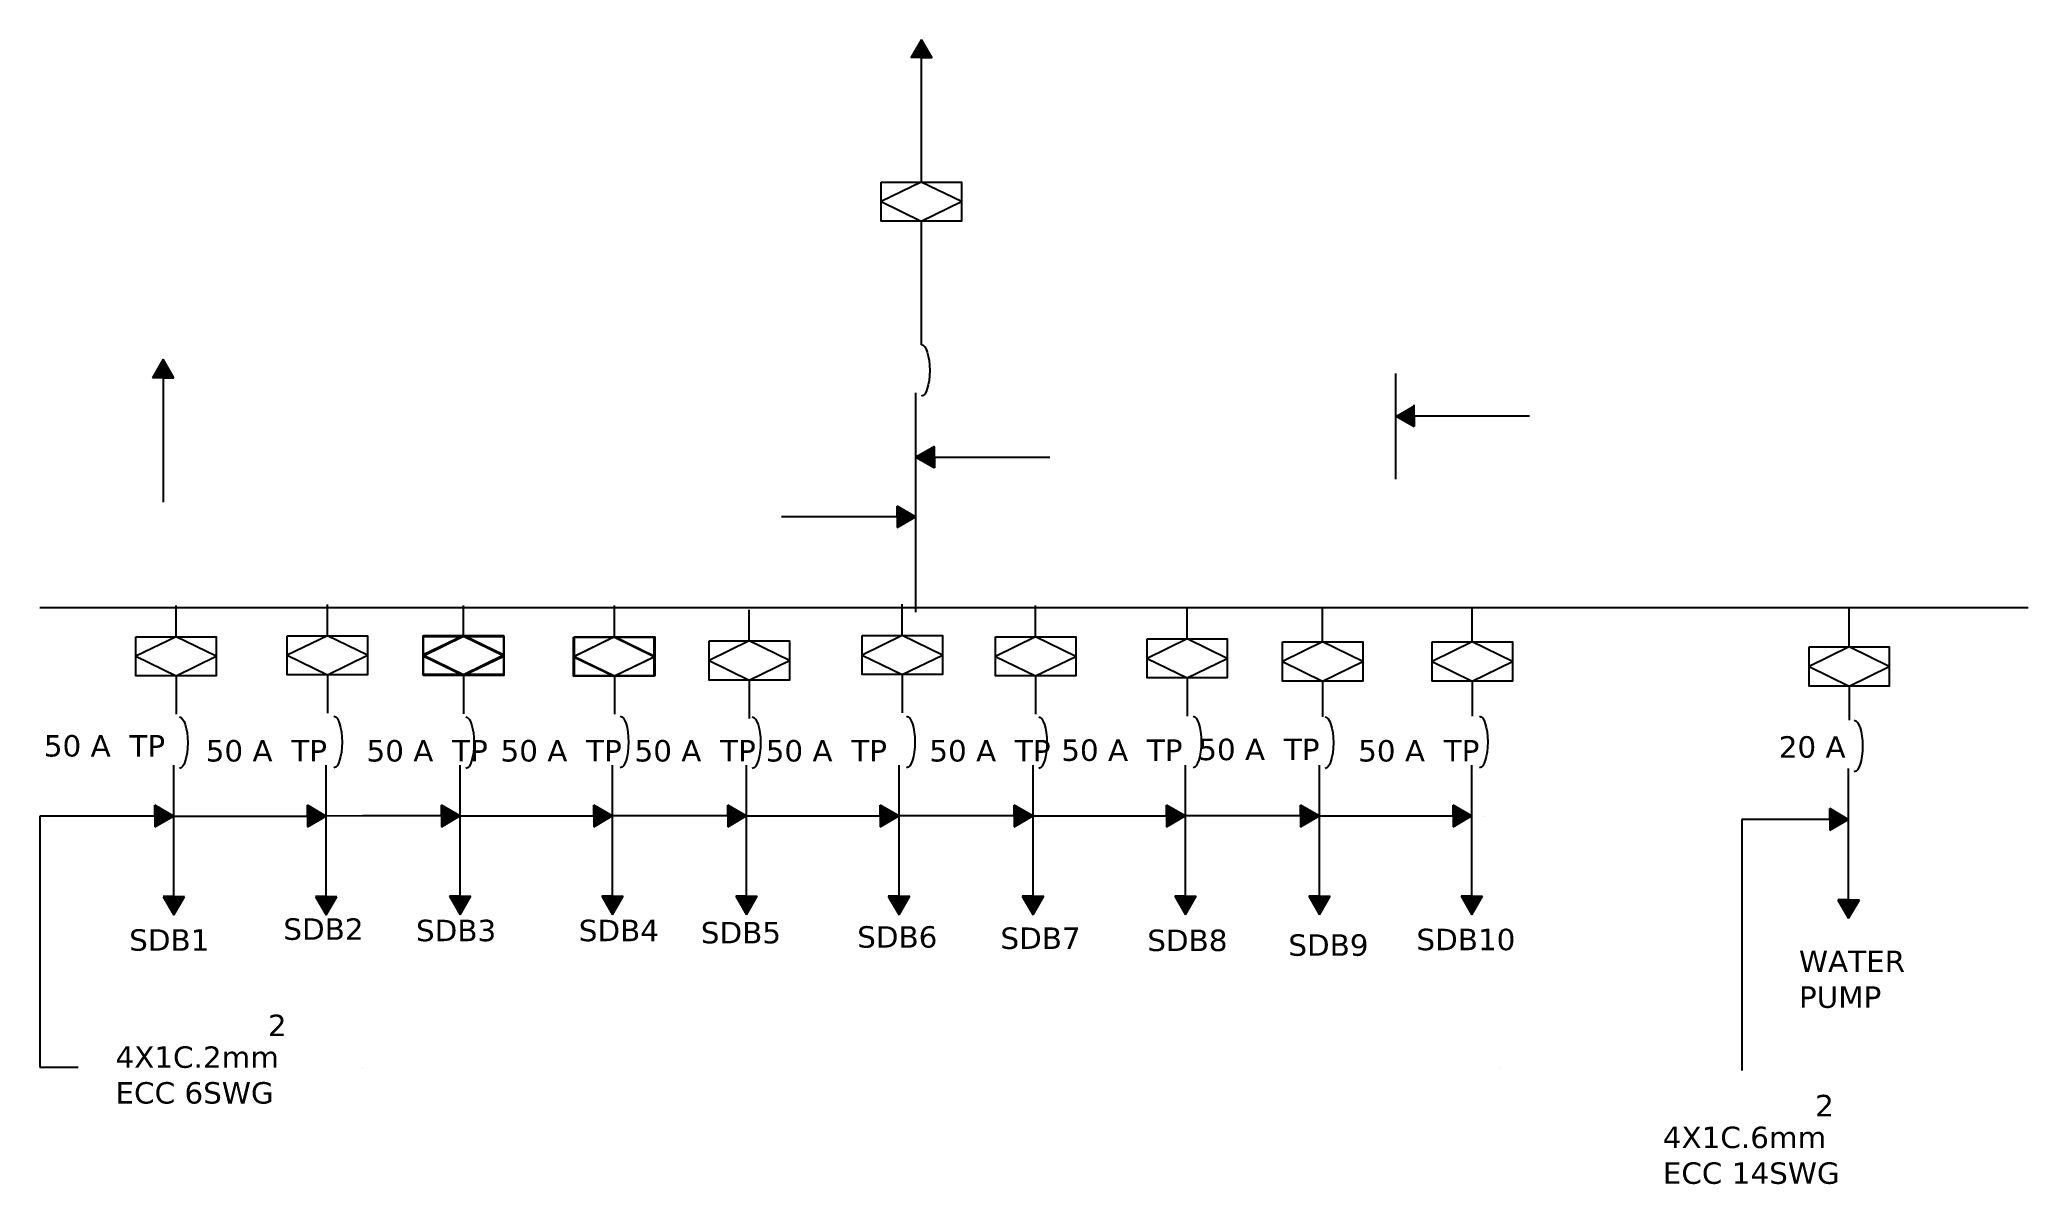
# Model space of a CAD drawing. Header units: millimetres. Extents: x 36 to 163, y -18 to 46.
# Drawn here: x 126.1 to 163.19, y -14.76 to 6.59 of the extents above; entities that cross this region are included whole.
import ezdxf

# ---------------------------------------------------------------- set-up
doc = ezdxf.new("R2010")
doc.units = ezdxf.units.MM
doc.header["$MEASUREMENT"] = 0

msp = doc.modelspace()

# ---------------------------------------------------------------- texts
at = {"char_height": 0.4, "attachment_point": 1}
for s, insert, width in [('{\\fVerdana|b0|i0|c0|p34;50 A  TP}', (126.173, -6.381), 2.36412), ('{\\fVerdana|b0|i0|c0|p34;50 A  TP}', (129.193, -6.474), 2.36412), ('{\\fVerdana|b0|i0|c0|p34;50 A  TP}', (132.193, -6.474), 2.36412), ('{\\fVerdana|b0|i0|c0|p34;50 A  TP}', (134.693, -6.474), 2.36412), ('{\\fVerdana|b0|i0|c0|p34;50 A  TP}', (137.193, -6.474), 2.36412), ('{\\fVerdana|b0|i0|c0|p34;50 A  TP}', (139.64, -6.474), 2.36412), ('{\\fVerdana|b0|i0|c0|p34;50 A  TP}', (142.693, -6.474), 2.36412), ('{\\fVerdana|b0|i0|c0|p34;50 A  TP}', (145.154, -6.462), 2.36412), ('{\\fVerdana|b0|i0|c0|p34;50 A  TP}', (147.71, -6.449), 2.36412), ('{\\fVerdana|b0|i0|c0|p34;50 A  TP}', (150.693, -6.474), 2.36412), ('{\\fVerdana|b0|i0|c0|p34;20 A}', (158.54, -6.402), 1.46751), ('{\\fVerdana|b0|i0|c0|p34;SDB1}', (127.765, -10.003), 1.46751), ('{\\fVerdana|b0|i0|c0|p34;SDB2}', (130.642, -9.8), 1.46751), ('{\\fVerdana|b0|i0|c0|p34;SDB3}', (133.116, -9.826), 1.46751), ('{\\fVerdana|b0|i0|c0|p34;SDB4}', (136.153, -9.826), 1.46751), ('{\\fVerdana|b0|i0|c0|p34;SDB5}', (138.43, -9.866), 1.46751), ('{\\fVerdana|b0|i0|c0|p34;SDB6}', (141.347, -9.946), 1.46751), ('{\\fVerdana|b0|i0|c0|p34;SDB7}', (144.02, -9.97), 1.46751), ('{\\fVerdana|b0|i0|c0|p34;SDB8}', (146.759, -10.01), 1.46751), ('{\\fVerdana|b0|i0|c0|p34;SDB10}', (151.781, -9.994), 1.46751), ('{\\fVerdana|b0|i0|c0|p34;SDB9}', (149.391, -10.098), 1.46751), ('{\\fVerdana|b0|i0|c0|p34;WATER\\PPUMP}', (158.917, -10.402), 1.46751), ('{\\fVerdana|b0|i0|c0|p34;2}', (130.353, -11.596), 1.46751), ('{\\fVerdana|b0|i0|c0|p34;4X1C.2mm\\PECC 6SWG}', (127.509, -12.188), 3.1264), ('{\\fVerdana|b0|i0|c0|p34;2}', (159.219, -13.092), 1.46751), ('{\\fVerdana|b0|i0|c0|p34;4X1C.6mm\\PECC 14SWG}', (156.376, -13.685), 4.01132)]:
    msp.add_mtext(s, dxfattribs=dict(at, insert=insert, width=width))

# ---------------------------------------------------------------- hatches: boundary and pattern name
for points in [[(142.548, 6.588), (142.349, 6.242), (142.549, 6.242), (142.749, 6.242)], [(128.399, 0.628), (128.2, 0.281), (128.4, 0.281), (128.6, 0.281)], [(151.392, -0.424), (151.739, -0.623), (151.739, -0.423), (151.739, -0.223)], [(142.441, -1.196), (142.788, -1.396), (142.788, -1.196), (142.788, -0.996)], [(142.438, -2.311), (142.092, -2.111), (142.092, -2.311), (142.092, -2.511)], [(128.592, -7.891), (128.245, -7.691), (128.245, -7.891), (128.245, -8.091)], [(131.435, -7.891), (131.089, -7.691), (131.089, -7.891), (131.089, -8.091)], [(133.935, -7.89), (133.589, -7.691), (133.589, -7.891), (133.589, -8.091)], [(136.778, -7.89), (136.432, -7.691), (136.432, -7.891), (136.432, -8.091)], [(139.279, -7.89), (138.932, -7.691), (138.932, -7.891), (138.932, -8.091)], [(142.122, -7.89), (141.776, -7.691), (141.776, -7.891), (141.776, -8.091)], [(144.622, -7.89), (144.276, -7.69), (144.276, -7.89), (144.276, -8.09)], [(147.465, -7.89), (147.119, -7.69), (147.119, -7.89), (147.119, -8.09)], [(149.965, -7.89), (149.619, -7.69), (149.619, -7.89), (149.619, -8.09)], [(152.809, -7.89), (152.463, -7.69), (152.463, -7.89), (152.463, -8.09)], [(159.838, -7.953), (159.492, -7.753), (159.492, -7.953), (159.492, -8.153)], [(128.597, -9.736), (128.797, -9.39), (128.597, -9.39), (128.397, -9.39)], [(131.441, -9.736), (131.641, -9.39), (131.441, -9.39), (131.241, -9.39)], [(133.941, -9.736), (134.141, -9.389), (133.941, -9.389), (133.741, -9.389)], [(136.784, -9.736), (136.984, -9.389), (136.784, -9.389), (136.584, -9.389)], [(139.284, -9.736), (139.484, -9.389), (139.284, -9.389), (139.084, -9.389)], [(142.128, -9.736), (142.328, -9.389), (142.128, -9.389), (141.928, -9.389)], [(144.628, -9.735), (144.828, -9.389), (144.628, -9.389), (144.428, -9.389)], [(147.471, -9.735), (147.671, -9.389), (147.471, -9.389), (147.271, -9.389)], [(149.971, -9.735), (150.171, -9.389), (149.971, -9.389), (149.771, -9.389)], [(152.815, -9.735), (153.014, -9.389), (152.814, -9.389), (152.614, -9.389)], [(159.844, -9.798), (160.044, -9.452), (159.844, -9.452), (159.644, -9.452)]]:
    msp.add_hatch(color=256).paths.add_polyline_path(points)

# ---------------------------------------------------------------- linework, layer by layer
for p, q in [((142.548, 6.588), (142.349, 6.242)), ((142.449, 6.354), (142.649, 6.354)), ((142.749, 6.242), (142.548, 6.588)), ((142.742, 6.253), (142.542, 6.253)), ((142.542, 6.253), (142.542, 3.934)), ((142.542, 3.934), (141.793, 3.569)), ((142.542, 3.934), (142.542, 3.934)), ((143.291, 3.569), (142.542, 3.934)), ((141.793, 3.569), (142.542, 3.204)), ((142.542, 3.204), (143.291, 3.569)), ((142.547, 0.9), (142.547, 3.21)), ((128.399, 0.628), (128.2, 0.281)), ((128.6, 0.281), (128.399, 0.628)), ((128.4, 0.281), (128.2, 0.281)), ((128.4, 0.281), (128.4, -2.038)), ((128.4, 0.281), (128.6, 0.281)), ((142.441, -4.087), (142.441, 0.001)), ((151.392, 0.361), (151.392, -1.608)), ((151.739, -0.423), (151.739, -0.223)), ((151.392, -0.424), (151.739, -0.623)), ((151.392, -0.424), (153.892, -0.424)), ((151.739, -0.423), (151.739, -0.623)), ((142.788, -0.996), (142.441, -1.196)), ((142.788, -1.196), (142.788, -0.996)), ((142.441, -1.196), (142.788, -1.396)), ((142.441, -1.196), (144.941, -1.196)), ((142.788, -1.196), (142.788, -1.396)), ((142.092, -2.311), (142.092, -2.111)), ((142.438, -2.311), (142.092, -2.111)), ((142.438, -2.311), (139.938, -2.311)), ((142.092, -2.311), (142.092, -2.511)), ((142.092, -2.511), (142.438, -2.311)), ((126.097, -4.004), (157.111, -4.004)), ((128.639, -4.547), (128.639, -3.965)), ((131.463, -4.527), (131.463, -3.945)), ((134.005, -4.544), (134.005, -3.962)), ((136.821, -4.548), (136.821, -3.966)), ((139.335, -4.625), (139.335, -4.043)), ((142.188, -4.523), (142.188, -3.942)), ((144.676, -4.549), (144.676, -3.967)), ((147.504, -4.586), (147.504, -4.004)), ((150.029, -4.644), (150.029, -4.004)), ((152.822, -4.645), (152.822, -4.004)), ((152.822, -4.004), (152.822, -4.004)), ((157.111, -4.004), (160.232, -4.004)), ((159.854, -4.738), (159.854, -4.004)), ((160.232, -4.004), (163.195, -4.004)), ((128.639, -4.547), (127.89, -4.912)), ((128.639, -4.547), (128.639, -4.547)), ((129.388, -4.912), (128.639, -4.547)), ((131.463, -4.527), (130.714, -4.891)), ((131.463, -4.527), (131.463, -4.527)), ((132.212, -4.891), (131.463, -4.527)), ((131.535, -4.462), (131.535, -4.462)), ((134.002, -4.521), (133.253, -4.886)), ((134.005, -4.544), (133.257, -4.908)), ((134.002, -4.521), (134.002, -4.521)), ((134.751, -4.886), (134.002, -4.521)), ((134.005, -4.544), (134.005, -4.544)), ((134.754, -4.908), (134.005, -4.544)), ((136.805, -4.556), (136.056, -4.92)), ((136.821, -4.548), (136.072, -4.913)), ((136.805, -4.556), (136.805, -4.556)), ((137.554, -4.92), (136.805, -4.556)), ((136.821, -4.548), (136.821, -4.548)), ((137.569, -4.913), (136.821, -4.548)), ((139.335, -4.625), (138.586, -4.99)), ((139.335, -4.625), (139.335, -4.625)), ((140.083, -4.99), (139.335, -4.625)), ((142.188, -4.523), (141.439, -4.888)), ((142.188, -4.523), (142.188, -4.523)), ((142.937, -4.888), (142.188, -4.523)), ((144.676, -4.549), (143.928, -4.914)), ((144.676, -4.549), (144.676, -4.549)), ((145.425, -4.914), (144.676, -4.549)), ((147.504, -4.586), (146.755, -4.95)), ((147.504, -4.586), (147.504, -4.586)), ((148.252, -4.95), (147.504, -4.586)), ((150.029, -4.644), (149.28, -5.009)), ((150.029, -4.644), (150.029, -4.644)), ((150.778, -5.009), (150.029, -4.644)), ((152.822, -4.645), (152.073, -5.009)), ((152.822, -4.645), (152.822, -4.645)), ((153.571, -5.009), (152.822, -4.645)), ((159.854, -4.738), (159.105, -5.102)), ((159.854, -4.738), (159.854, -4.738)), ((160.602, -5.102), (159.854, -4.738)), ((127.89, -4.912), (128.639, -5.276)), ((128.639, -5.276), (129.388, -4.912)), ((130.714, -4.891), (131.463, -5.256)), ((131.463, -5.256), (132.212, -4.891)), ((133.253, -4.886), (134.002, -5.25)), ((133.257, -4.908), (134.005, -5.273)), ((134.002, -5.25), (134.751, -4.886)), ((134.005, -5.273), (134.754, -4.908)), ((136.056, -4.92), (136.805, -5.285)), ((136.072, -4.913), (136.821, -5.278)), ((136.805, -5.285), (137.554, -4.92)), ((136.821, -5.278), (137.569, -4.913)), ((138.586, -4.99), (139.335, -5.354)), ((139.335, -5.354), (140.083, -4.99)), ((141.439, -4.888), (142.188, -5.253)), ((142.188, -5.253), (142.937, -4.888)), ((143.928, -4.914), (144.676, -5.278)), ((144.676, -5.278), (145.425, -4.914)), ((146.755, -4.95), (147.504, -5.315)), ((147.504, -5.315), (148.252, -4.95)), ((149.28, -5.009), (150.029, -5.374)), ((150.029, -5.374), (150.778, -5.009)), ((152.073, -5.009), (152.822, -5.374)), ((152.822, -5.374), (153.571, -5.009)), ((159.105, -5.102), (159.854, -5.467)), ((159.854, -5.467), (160.602, -5.102)), ((128.639, -5.276), (128.639, -5.991)), ((131.463, -5.256), (131.463, -5.971)), ((134.005, -5.273), (134.005, -5.988)), ((136.821, -5.278), (136.821, -5.992)), ((139.335, -5.354), (139.335, -6.069)), ((142.188, -5.253), (142.188, -5.967)), ((144.676, -5.278), (144.676, -5.993)), ((147.504, -5.315), (147.504, -6.03)), ((150.029, -5.374), (150.029, -6.043)), ((152.822, -5.374), (152.822, -6.03)), ((159.854, -5.467), (159.854, -6.106)), ((150.077, -6.043), (150.077, -6.043)), ((128.597, -9.736), (128.597, -6.943)), ((131.441, -9.736), (131.441, -6.943)), ((133.941, -9.735), (133.941, -6.943)), ((136.784, -9.735), (136.784, -6.943)), ((139.284, -9.735), (139.284, -6.943)), ((142.128, -9.735), (142.128, -6.943)), ((144.628, -9.735), (144.628, -6.942)), ((147.471, -9.735), (147.471, -6.942)), ((149.971, -9.735), (149.971, -6.942)), ((152.814, -9.735), (152.814, -6.942)), ((159.844, -9.798), (159.844, -7.005)), ((128.245, -7.891), (128.245, -7.691)), ((128.592, -7.891), (128.245, -7.691)), ((131.089, -7.891), (131.089, -7.691)), ((131.435, -7.891), (131.089, -7.691)), ((133.589, -7.891), (133.589, -7.691)), ((133.935, -7.89), (133.589, -7.691)), ((136.432, -7.891), (136.432, -7.691)), ((136.778, -7.89), (136.432, -7.691)), ((138.932, -7.891), (138.932, -7.691)), ((139.279, -7.89), (138.932, -7.691)), ((141.776, -7.891), (141.776, -7.691)), ((142.122, -7.89), (141.776, -7.691)), ((144.276, -7.89), (144.276, -7.69)), ((144.622, -7.89), (144.276, -7.69)), ((147.119, -7.89), (147.119, -7.69)), ((147.465, -7.89), (147.119, -7.69)), ((149.619, -7.89), (149.619, -7.69)), ((149.965, -7.89), (149.619, -7.69)), ((152.463, -7.89), (152.463, -7.69)), ((152.809, -7.89), (152.463, -7.69)), ((159.492, -7.953), (159.492, -7.753)), ((159.838, -7.953), (159.492, -7.753)), ((128.597, -7.891), (126.097, -7.891)), ((126.097, -7.891), (126.097, -12.575)), ((128.245, -7.891), (128.245, -8.091)), ((128.245, -8.091), (128.592, -7.891)), ((128.592, -7.891), (131.435, -7.891)), ((131.089, -7.891), (131.089, -8.091)), ((131.089, -8.091), (131.435, -7.891)), ((132.116, -7.89), (131.435, -7.891)), ((133.935, -7.89), (132.116, -7.89)), ((133.589, -8.091), (133.935, -7.89)), ((133.589, -7.891), (133.589, -8.091)), ((133.935, -7.89), (136.778, -7.89)), ((136.432, -8.091), (136.778, -7.89)), ((136.432, -7.891), (136.432, -8.091)), ((139.284, -7.89), (136.784, -7.89)), ((138.932, -8.091), (139.279, -7.89)), ((138.932, -7.891), (138.932, -8.091)), ((139.279, -7.89), (142.122, -7.89)), ((141.776, -8.091), (142.122, -7.89)), ((141.776, -7.891), (141.776, -8.091)), ((144.628, -7.89), (142.128, -7.89)), ((144.276, -7.89), (144.276, -8.09)), ((144.276, -8.09), (144.622, -7.89)), ((144.622, -7.89), (147.465, -7.89)), ((147.119, -7.89), (147.119, -8.09)), ((147.119, -8.09), (147.465, -7.89)), ((149.971, -7.89), (147.471, -7.89)), ((149.619, -7.89), (149.619, -8.09)), ((149.619, -8.09), (149.965, -7.89)), ((149.965, -7.89), (152.809, -7.89)), ((152.463, -7.89), (152.463, -8.09)), ((152.463, -8.09), (152.809, -7.89)), ((153.057, -7.896), (153.057, -7.896)), ((159.844, -7.956), (157.853, -7.953)), ((157.853, -7.953), (157.853, -12.638)), ((159.492, -7.953), (159.492, -8.153)), ((159.492, -8.153), (159.838, -7.953)), ((128.597, -9.39), (128.397, -9.39)), ((128.397, -9.39), (128.597, -9.736)), ((128.597, -9.39), (128.797, -9.39)), ((128.597, -9.736), (128.797, -9.39)), ((131.441, -9.39), (131.241, -9.39)), ((131.241, -9.39), (131.441, -9.736)), ((131.441, -9.39), (131.641, -9.39)), ((131.441, -9.736), (131.641, -9.39)), ((133.941, -9.389), (133.741, -9.389)), ((133.741, -9.389), (133.941, -9.736)), ((133.941, -9.389), (134.141, -9.389)), ((133.941, -9.736), (134.141, -9.389)), ((136.784, -9.389), (136.584, -9.389)), ((136.584, -9.389), (136.784, -9.736)), ((136.784, -9.389), (136.984, -9.389)), ((136.784, -9.736), (136.984, -9.389)), ((139.284, -9.389), (139.084, -9.389)), ((139.084, -9.389), (139.284, -9.736)), ((139.284, -9.389), (139.484, -9.389)), ((139.284, -9.736), (139.484, -9.389)), ((142.128, -9.389), (141.928, -9.389)), ((141.928, -9.389), (142.128, -9.736)), ((142.128, -9.389), (142.328, -9.389)), ((142.128, -9.736), (142.328, -9.389)), ((144.628, -9.389), (144.428, -9.389)), ((144.428, -9.389), (144.628, -9.735)), ((144.628, -9.389), (144.828, -9.389)), ((144.628, -9.735), (144.828, -9.389)), ((147.471, -9.389), (147.271, -9.389)), ((147.271, -9.389), (147.471, -9.735)), ((147.471, -9.389), (147.671, -9.389)), ((147.471, -9.735), (147.671, -9.389)), ((149.971, -9.389), (149.771, -9.389)), ((149.771, -9.389), (149.971, -9.735)), ((149.971, -9.389), (150.171, -9.389)), ((149.971, -9.735), (150.171, -9.389)), ((152.814, -9.389), (152.614, -9.389)), ((152.614, -9.389), (152.815, -9.735)), ((152.814, -9.389), (153.014, -9.389)), ((152.815, -9.735), (153.014, -9.389)), ((159.844, -9.452), (159.644, -9.452)), ((159.644, -9.452), (159.844, -9.798)), ((159.844, -9.452), (160.044, -9.452)), ((159.844, -9.798), (160.044, -9.452)), ((126.097, -12.575), (126.815, -12.575)), ((132.116, -12.575), (132.116, -12.575)), ((153.323, -12.575), (153.323, -12.575))]:
    msp.add_line(p, q)
for points in [[(141.793, 3.934), (143.291, 3.934), (143.291, 3.204), (141.793, 3.204)], [(127.89, -4.547), (129.388, -4.547), (129.388, -5.276), (127.89, -5.276)], [(130.714, -4.527), (132.212, -4.527), (132.212, -5.256), (130.714, -5.256)], [(133.253, -4.521), (134.751, -4.521), (134.751, -5.25), (133.253, -5.25)], [(133.257, -4.544), (134.754, -4.544), (134.754, -5.273), (133.257, -5.273)], [(136.056, -4.556), (137.554, -4.556), (137.554, -5.285), (136.056, -5.285)], [(136.072, -4.548), (137.569, -4.548), (137.569, -5.278), (136.072, -5.278)], [(138.586, -4.625), (140.083, -4.625), (140.083, -5.354), (138.586, -5.354)], [(141.439, -4.523), (142.937, -4.523), (142.937, -5.253), (141.439, -5.253)], [(143.928, -4.549), (145.425, -4.549), (145.425, -5.278), (143.928, -5.278)], [(146.755, -4.586), (148.252, -4.586), (148.252, -5.315), (146.755, -5.315)], [(149.28, -4.644), (150.778, -4.644), (150.778, -5.374), (149.28, -5.374)], [(152.073, -4.645), (153.571, -4.645), (153.571, -5.374), (152.073, -5.374)], [(159.105, -4.738), (160.602, -4.738), (160.602, -5.467), (159.105, -5.467)]]:
    msp.add_lwpolyline(points, close=True)
at = {"extrusion": (0, 0, -1)}
for centre in [(142.547, 0.42), (128.703, -6.524), (131.583, -6.511), (134.046, -6.524), (136.926, -6.511), (139.39, -6.524), (142.27, -6.511), (144.733, -6.523), (147.613, -6.51), (150.077, -6.523), (152.957, -6.51), (159.95, -6.586)]:
    msp.add_ellipse(centre, major_axis=(0, -0.48), ratio=0.32, start_param=3.141593, end_param=6.283185, dxfattribs=at)

msp.set_redraw_order([(e.dxf.handle, doc.entitydb.next_handle()) for e in msp.query("TEXT MTEXT ATTDEF DIMENSION ARC_DIMENSION")])  # texts and dimensions are drawn at this point

doc.saveas('drawing.dxf')
